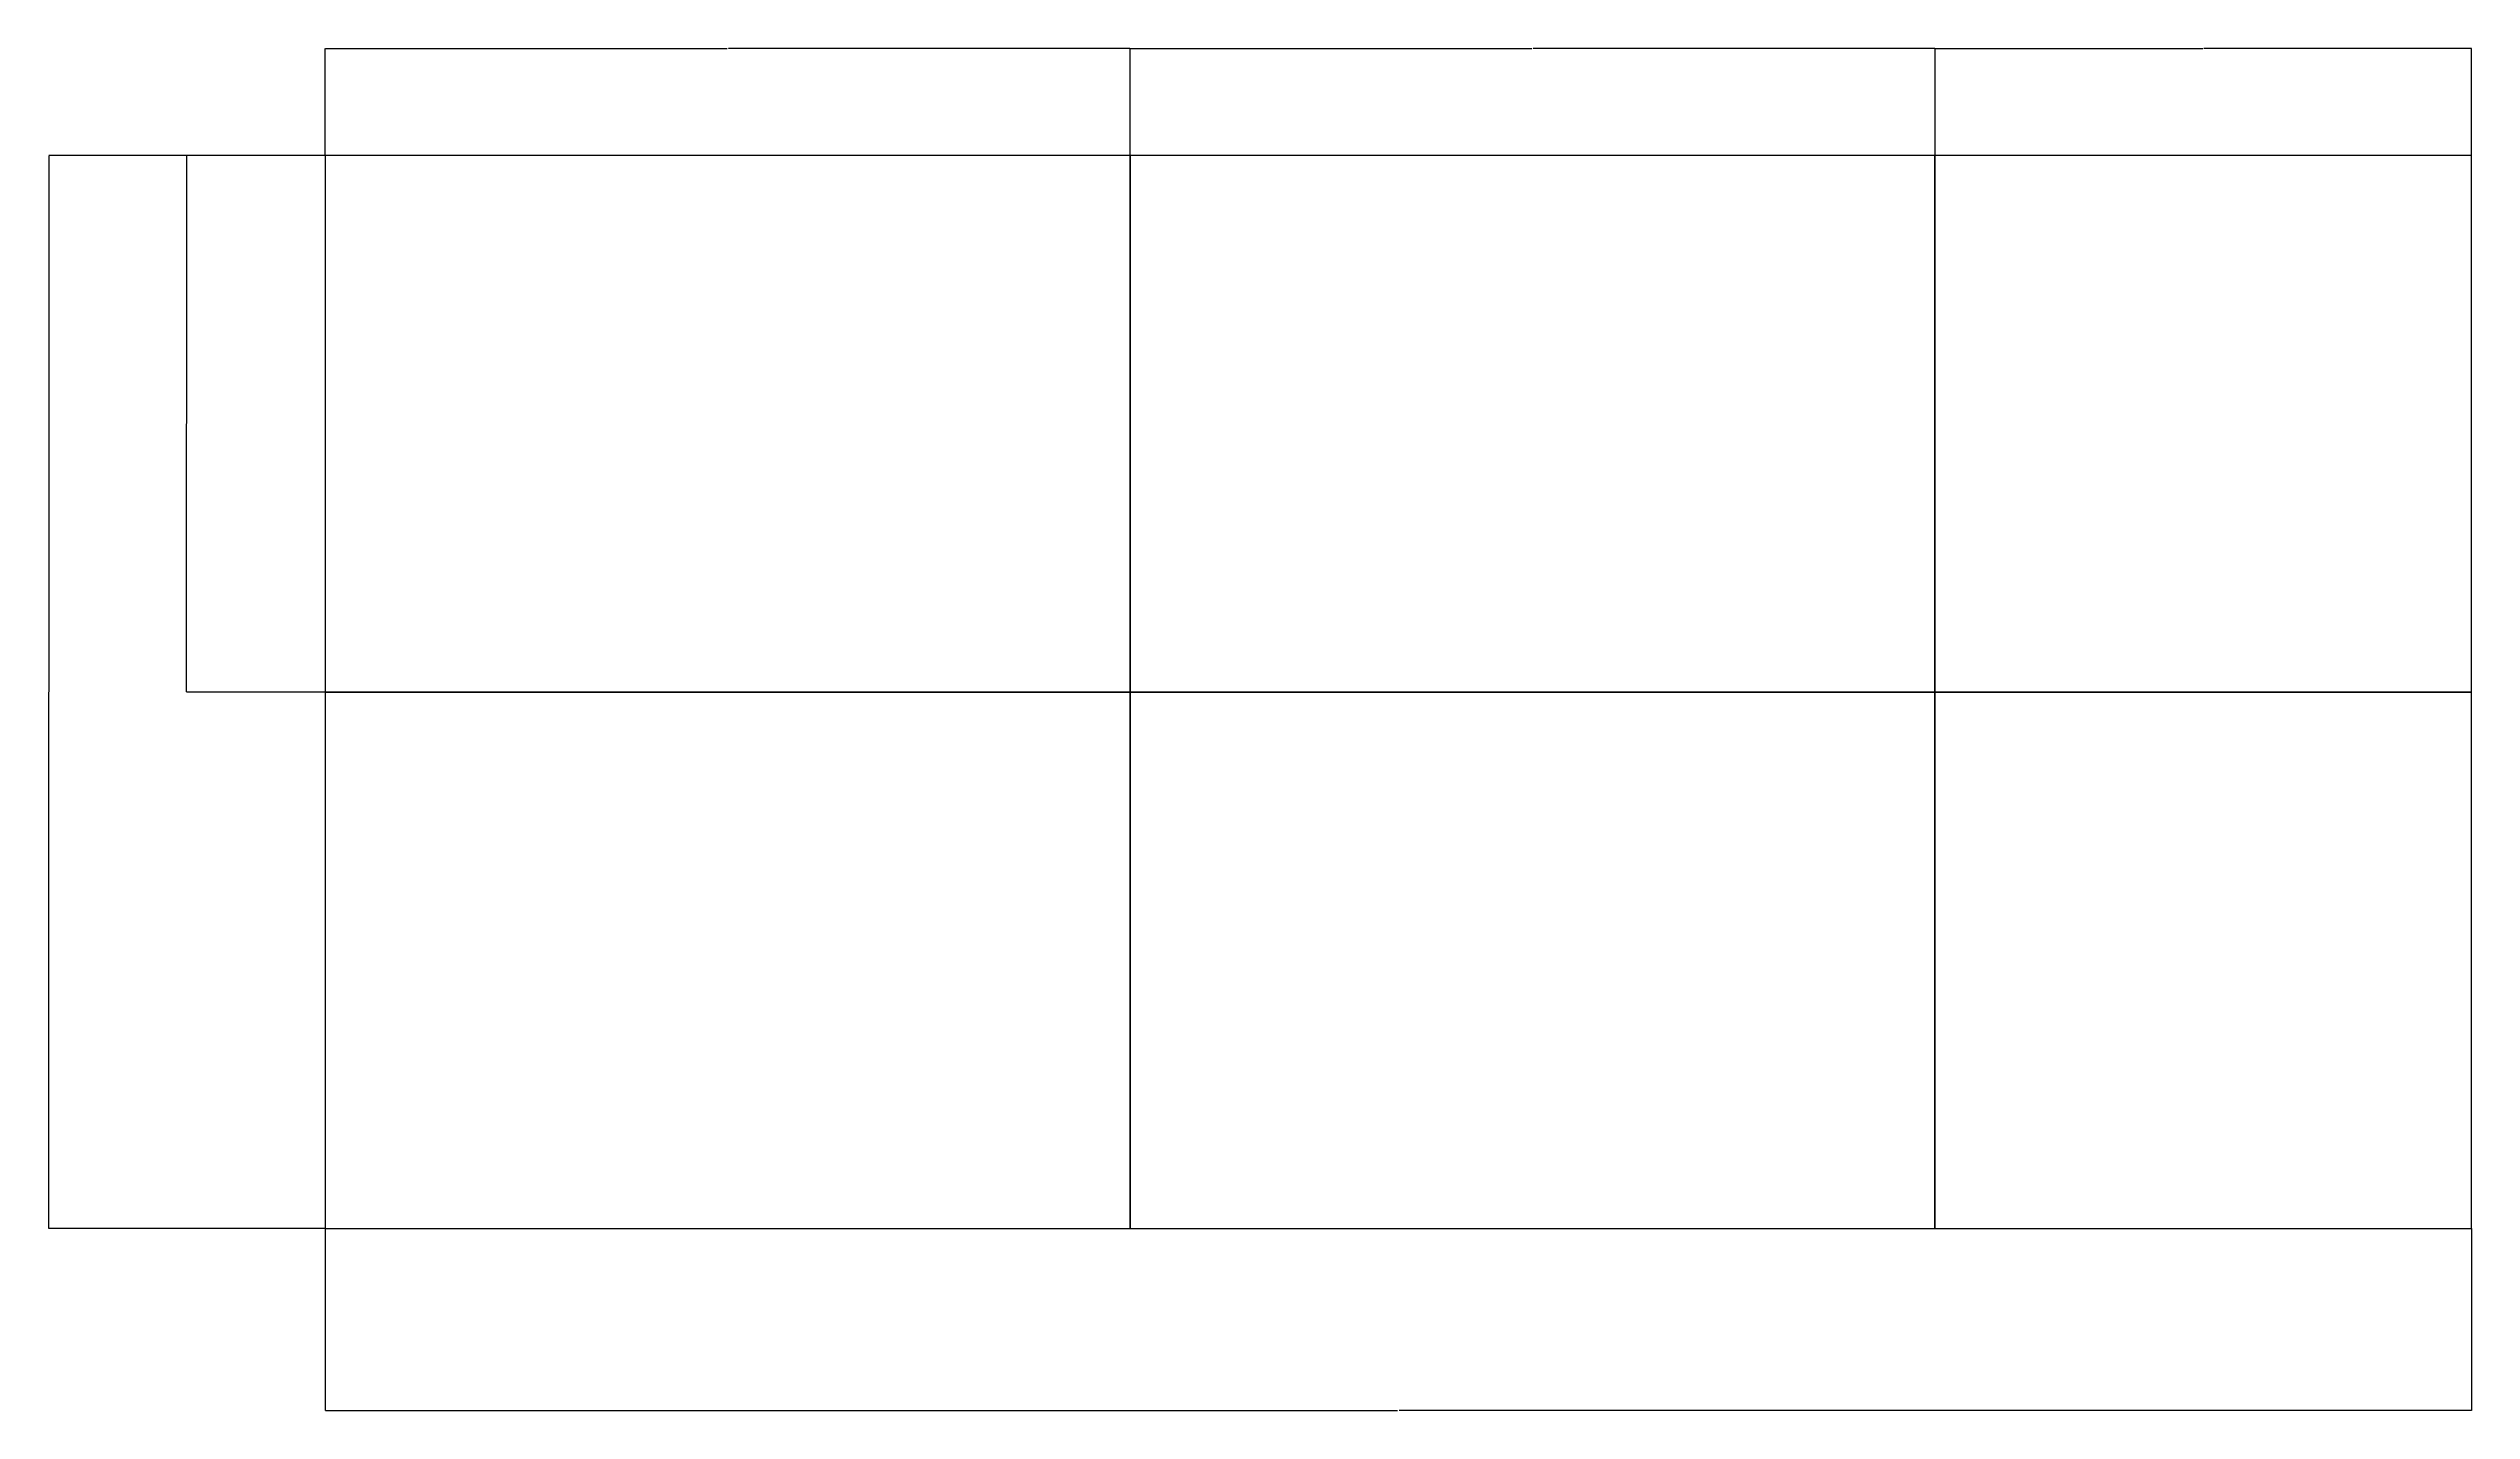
# Model space of a CAD drawing. Header units: millimetres. Extents: x 5204 to 20126, y 742 to 6062.
# Drawn here: x 7869 to 10579, y 742 to 2266 of the extents above; entities that cross this region are included whole.
import ezdxf

# ---------------------------------------------------------------- set-up
doc = ezdxf.new("R2010")
doc.units = ezdxf.units.MM
doc.header["$MEASUREMENT"] = 0
for name, color, linetype, true_color in [('90X60', 6, 'Continuous', 0xff00ff), ('cotas', 7, 'Continuous', 0x000000), ('LINEAS', 5, 'Continuous', 0x0000ff)]:
    doc.layers.add(name, color=color, linetype=linetype, true_color=true_color)
doc.dimstyles.get("Standard").update_dxf_attribs({"dimtxt": 0.18, "dimasz": 0.18, "dimexe": 0.18, "dimexo": 0.0625, "dimgap": 0.09, "dimtad": 0, "dimtih": 1, "dimtoh": 1, "dimdec": 4, "dimzin": 0, "dimdsep": 46, "dimtxsty": 'Standard', "dimcen": 0.09, "dimadec": 0, "dimazin": 0, "dimtfac": 1, "dimtdec": 4, "dimtofl": 0, "dimtmove": 0, "dimatfit": 3, "dimfxl": 0, "dimtolj": 1, "dimtzin": 0, "dimarcsym": 0})

# ---------------------------------------------------------------- blocks, each defined once
blk = doc.blocks.new('*D23')
at = {"layer": 'cotas', "color": 0, "lineweight": -2}
for p, q in [((8178.9, 945.8), (8178.9, 742.2)), ((10579, 945.8), (10579, 742.2)), ((8179.1, 742.4), (9378.1, 742.4)), ((10578.8, 742.4), (9379.7, 742.4))]:
    blk.add_line(p, q, dxfattribs=at)
at = {"layer": 'cotas', "color": 0}
for points in [[(8179.1, 742.4), (8179.1, 742.4), (8178.9, 742.4)], [(10578.8, 742.4), (10578.8, 742.4), (10579, 742.4)]]:
    blk.add_solid(points, dxfattribs=at)
at = {"layer": 'Defpoints', "color": 0}
for p in [(8178.9, 945.8), (10579, 945.8), (10579, 742.4)]:
    blk.add_point(p, dxfattribs=at)
at = {"layer": 'cotas', "color": 0, "insert": (9378.9, 742.4), "char_height": 0.18, "attachment_point": 5}
blk.add_mtext('\\A1;2400.0625', dxfattribs=at)
blk = doc.blocks.new('*D24')
at = {"layer": 'cotas', "color": 0, "lineweight": -2}
for p, q in [((8178.8, 2145.8), (7869.8, 2145.8)), ((7870, 2145.6), (7870, 1546)), ((7870, 946), (7870, 1545.6)), ((8178.9, 945.8), (7869.8, 945.8))]:
    blk.add_line(p, q, dxfattribs=at)
at = {"layer": 'cotas', "color": 0}
for points in [[(7870, 2145.6), (7870, 2145.6), (7870, 2145.8)], [(7870, 946), (7870, 946), (7870, 945.8)]]:
    blk.add_solid(points, dxfattribs=at)
at = {"layer": 'Defpoints', "color": 0}
for p in [(8178.9, 2145.8), (7870, 945.8), (8179, 945.8)]:
    blk.add_point(p, dxfattribs=at)
at = {"layer": 'cotas', "color": 0, "insert": (7870, 1545.8), "char_height": 0.18, "attachment_point": 5}
blk.add_mtext('\\A1;1200.0000', dxfattribs=at)
blk = doc.blocks.new('*D25')
at = {"layer": 'cotas', "color": 0, "lineweight": -2}
for p, q in [((9079, 2145.9), (9079, 2265.5)), ((9079.1, 2265.4), (9528.2, 2265.4)), ((9978.8, 2265.4), (9529.7, 2265.4)), ((9979, 2145.9), (9979, 2265.5))]:
    blk.add_line(p, q, dxfattribs=at)
at = {"layer": 'cotas', "color": 0}
for points in [[(9079.1, 2265.4), (9079.1, 2265.3), (9079, 2265.4)], [(9978.8, 2265.3), (9978.8, 2265.4), (9979, 2265.4)]]:
    blk.add_solid(points, dxfattribs=at)
at = {"layer": 'Defpoints', "color": 0}
for p in [(9979, 2265.4), (9079, 2145.8), (9979, 2145.9)]:
    blk.add_point(p, dxfattribs=at)
at = {"layer": 'cotas', "color": 0, "insert": (9529, 2265.4), "char_height": 0.18, "attachment_point": 5}
blk.add_mtext('\\A1;900.0000', dxfattribs=at)
blk = doc.blocks.new('*D26')
at = {"layer": 'cotas', "color": 0, "lineweight": -2}
for p, q in [((9979, 2145.9), (9979, 2265.5)), ((9979.1, 2265.4), (10278.3, 2265.4)), ((10578.8, 2265.4), (10279.7, 2265.4)), ((10579, 2145.9), (10579, 2265.5))]:
    blk.add_line(p, q, dxfattribs=at)
at = {"layer": 'cotas', "color": 0}
for points in [[(9979.1, 2265.4), (9979.1, 2265.3), (9979, 2265.4)], [(10578.8, 2265.3), (10578.8, 2265.4), (10579, 2265.4)]]:
    blk.add_solid(points, dxfattribs=at)
at = {"layer": 'Defpoints', "color": 0}
for p in [(10579, 2265.4), (9979, 2145.8), (10579, 2145.8)]:
    blk.add_point(p, dxfattribs=at)
at = {"layer": 'cotas', "color": 0, "insert": (10279, 2265.4), "char_height": 0.18, "attachment_point": 5}
blk.add_mtext('\\A1;600.0000', dxfattribs=at)
blk = doc.blocks.new('*D27')
at = {"layer": 'cotas', "color": 0, "lineweight": -2}
for p, q in [((8178.9, 2145.8), (8023.7, 2145.8)), ((8023.9, 2145.6), (8023.9, 1846)), ((8023.9, 1546), (8023.9, 1845.6)), ((8178.9, 1545.8), (8023.7, 1545.8))]:
    blk.add_line(p, q, dxfattribs=at)
at = {"layer": 'cotas', "color": 0}
for points in [[(8023.9, 2145.6), (8023.9, 2145.6), (8023.9, 2145.8)], [(8023.9, 1546), (8023.9, 1546), (8023.9, 1545.8)]]:
    blk.add_solid(points, dxfattribs=at)
at = {"layer": 'Defpoints', "color": 0}
for p in [(8179, 2145.8), (8023.9, 1545.8), (8179, 1545.8)]:
    blk.add_point(p, dxfattribs=at)
at = {"layer": 'cotas', "color": 0, "insert": (8023.9, 1845.8), "char_height": 0.18, "attachment_point": 5}
blk.add_mtext('\\A1;600.0000', dxfattribs=at)
blk = doc.blocks.new('*D28')
at = {"layer": 'cotas', "color": 0, "lineweight": -2}
for p, q in [((8179, 2145.9), (8179, 2265.5)), ((8179.1, 2265.4), (8628.2, 2265.4)), ((9078.8, 2265.4), (8629.7, 2265.4)), ((9079, 2145.9), (9079, 2265.5))]:
    blk.add_line(p, q, dxfattribs=at)
at = {"layer": 'cotas', "color": 0}
for points in [[(8179.1, 2265.4), (8179.1, 2265.3), (8179, 2265.4)], [(9078.8, 2265.3), (9078.8, 2265.4), (9079, 2265.4)]]:
    blk.add_solid(points, dxfattribs=at)
at = {"layer": 'Defpoints', "color": 0}
for p in [(8179, 2265.4), (8179, 2145.8), (9079, 2145.8)]:
    blk.add_point(p, dxfattribs=at)
at = {"layer": 'cotas', "color": 0, "insert": (8629, 2265.4), "char_height": 0.18, "attachment_point": 5}
blk.add_mtext('\\A1;900.0000', dxfattribs=at)

msp = doc.modelspace()

# ---------------------------------------------------------------- linework, layer by layer
at = {"layer": '90X60'}
for p, q in [((9078.95611, 2145.81908), (8178.95611, 2145.81908)), ((8178.95611, 2145.81908), (8178.95611, 1545.81908)), ((9978.95611, 2145.81908), (9078.95611, 2145.81908)), ((9078.95611, 2145.81908), (9078.95611, 1545.81908)), ((9078.95611, 1545.81908), (9078.95611, 2145.81908)), ((10578.95611, 2145.81908), (9978.95611, 2145.81908)), ((9978.95611, 2145.81908), (9978.95611, 1545.81908)), ((9978.95611, 1545.81908), (9978.95611, 2145.81908)), ((10578.95611, 1545.81908), (10578.95611, 2145.81908)), ((9078.95611, 1545.81908), (8178.95611, 1545.81908)), ((8178.95611, 1545.81908), (8178.95611, 945.81908)), ((8178.95611, 1545.81908), (9078.95611, 1545.81908)), ((9978.95611, 1545.81908), (9078.95611, 1545.81908)), ((9078.95611, 1545.81908), (9078.95611, 945.81908)), ((9078.95611, 1545.81908), (9978.95611, 1545.81908)), ((9078.95611, 945.81908), (9078.95611, 1545.81908)), ((10578.95611, 1545.81908), (9978.95611, 1545.81908)), ((9978.95611, 1545.81908), (9978.95611, 945.81908)), ((9978.95611, 1545.81908), (10578.95611, 1545.81908)), ((9978.95611, 945.81908), (9978.95611, 1545.81908)), ((10578.95611, 945.81908), (10578.95611, 1545.81908)), ((8178.95611, 945.81908), (9078.95611, 945.81908)), ((9078.95611, 945.81908), (9978.95611, 945.81908)), ((9978.95611, 945.81908), (10578.95611, 945.81908))]:
    msp.add_line(p, q, dxfattribs=at)
at = {"layer": 'LINEAS'}
for p, q in [((10578.95611, 2145.81908), (8178.95611, 2145.81908)), ((8178.95611, 2145.81908), (8178.95611, 945.81908)), ((10578.95611, 945.81908), (10578.95611, 2145.81908)), ((8178.95611, 945.81908), (10578.95611, 945.81908))]:
    msp.add_line(p, q, dxfattribs=at)

# ---------------------------------------------------------------- dimensions: what is measured, and where the dimension line sits
at = {"layer": 'cotas'}
for base, p1, p2, picture, middle in [((8178.95611, 2265.35421), (9078.95611, 2145.81908), (8178.95611, 2145.81908), '*D28', (8628.95611, 2265.35421)), ((9978.95611, 2265.35421), (9078.95611, 2145.81908), (9978.95611, 2145.88158), '*D25', (9528.95611, 2265.35421)), ((10578.95611, 2265.35421), (9978.95611, 2145.81908), (10578.95611, 2145.81908), '*D26', (10278.95611, 2265.35421)), ((10578.95611, 742.41774), (8178.89361, 945.81908), (10578.95611, 945.81908), '*D23', (9378.92486, 742.41774))]:
    dim = msp.add_linear_dim(base=base, p1=p1, p2=p2, dimstyle='Standard', dxfattribs=at)
    dim.commit()
    dim.dimension.update_dxf_attribs({"geometry": picture, "text_midpoint": middle})
for base, p1, p2, picture, middle in [((7869.99415, 945.81908), (8178.89361, 2145.81908), (8178.95611, 945.81908), '*D24', (7869.99415, 1545.81908)), ((8023.90047, 1545.81908), (8178.95611, 2145.81908), (8178.95611, 1545.81908), '*D27', (8023.90047, 1845.81908))]:
    dim = msp.add_linear_dim(base=base, p1=p1, p2=p2, angle=90, dimstyle='Standard', dxfattribs=at)
    dim.commit()
    dim.dimension.update_dxf_attribs({"geometry": picture, "text_midpoint": middle})

doc.saveas('drawing.dxf')
